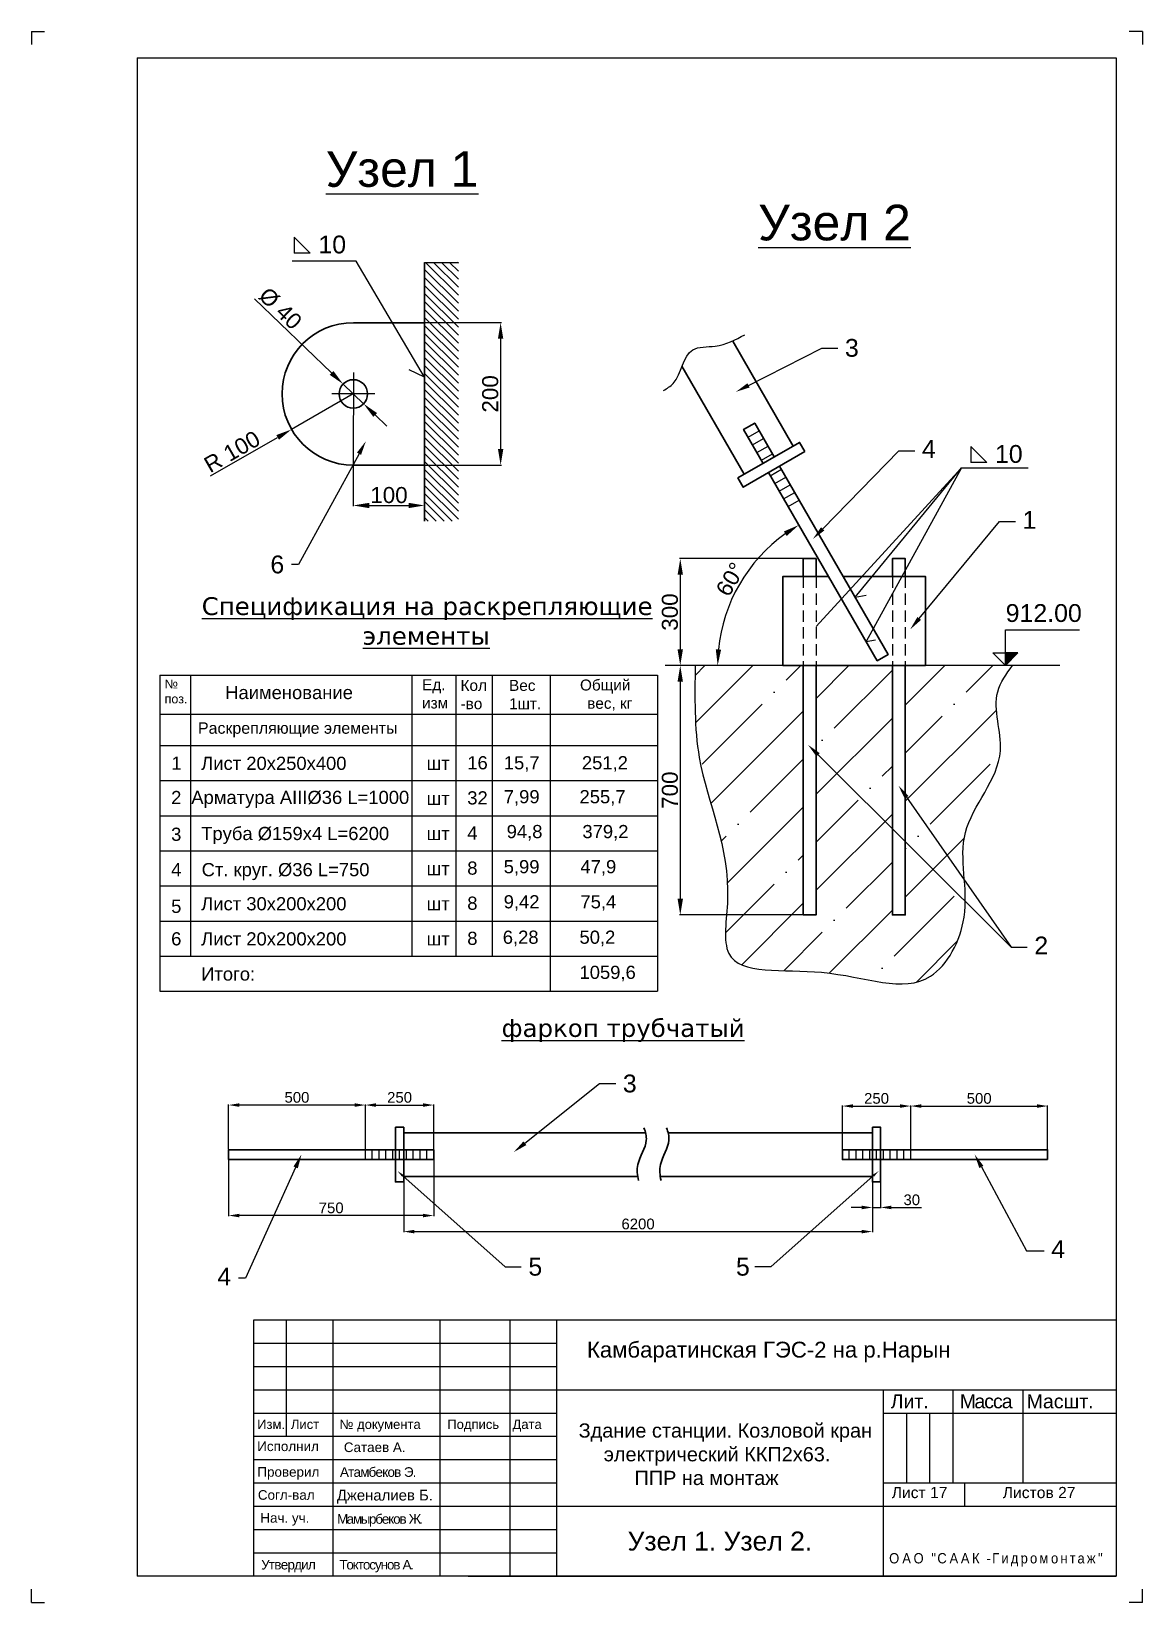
# Model space of a CAD drawing. Header units: millimetres. Extents: x 155577 to 993706, y -295114 to -113927.
# Drawn here: x 676718 to 707903, y -282929 to -238825 of the extents above; entities that cross this region are included whole.
import ezdxf
from ezdxf import colors
from ezdxf.entities.mleader import LeaderData, LeaderLine
from ezdxf.math import Vec2, Vec3

# ---------------------------------------------------------------- set-up
doc = ezdxf.new("R2010")
doc.units = ezdxf.units.MM
doc.linetypes.add('штриховая2', pattern=[9.525, 6.35, -3.175])
doc.layers.add('размер', color=84, linetype='Continuous', lineweight=18)
doc.styles.add('rom', font='times.ttf')
doc.styles.get("Standard").update_dxf_attribs({"font": 'arial.ttf'})
doc.dimstyles.new('ISO-25', dxfattribs={"dimtxt": 170, "dimasz": 170, "dimexe": 20, "dimexo": 10, "dimgap": 40, "dimtad": 1, "dimtxsty": 'Standard', "dimcen": 2.5, "dimadec": 0, "dimazin": 0, "dimtfac": 1, "dimtmove": 0, "dimatfit": 3, "dimfxl": 0, "dimarcsym": 0})

msp = doc.modelspace()

# ---------------------------------------------------------------- texts
for s, insert, char_height, width, attachment_point in [('{\\LУзел 1}', (684976.079, -242186.528), 1000, 6066.91323, 1), ('{\\LУзел 2}', (697113.116, -243690.032), 1000, 6066.91323, 1), ('10', (684771.724, -244556.227), 500, 1863.66464, 1), ('10', (703760.463, -250435.336), 500, 1863.66464, 1), ('\\pi40.807;{\\fVerdana|b0|i0|c204|p34;\\LСпецификация на раскрепляющие \\P\\pi4561;элементы}', (681455.088, -254707.12), 500, 12458.71364, 1), ('912.00', (704061.042, -254901.203), 500, 1658.79455, 1), ('{\\H0.67641x;№\\Pпоз.} ', (680456.035, -257019.505), 369.6, 688.38424, 1), ('Ед.\\Pизм', (687680.685, -257008.974), 308, 697.22369, 1), ('Кол\\P-во', (688761.167, -257029.102), 308, 711.63455, 1), ('Вес\\P1шт.', (690123.164, -257029.334), 308, 697.22369, 1), ('\\pi370.8;Общий \\P\\pi572.39;вес, кг', (691742.846, -257017.806), 308, 2108.06827, 1), ('Наименование', (682155.922, -257197.536), 369.6, 4441.30651, 1), ('Раскрепляющие элементы', (681392.875, -258220.329), 320, 5729.85521, 1), ('1', (680646.383, -259180.358), 369.6, 291.87108, 1), ('Лист 20х250х400', (681482.045, -259185.416), 369.6, 5717.59891, 1), ('шт', (687807.605, -259185.416), 369.6, 291.87108, 1), ('16', (688949.92, -259169.633), 369.6, 291.87108, 1), ('15,7', (689975.397, -259169.633), 369.6, 291.87108, 1), ('251,2', (692166.599, -259169.633), 369.6, 291.87108, 1), ('2', (680638.981, -260145.429), 369.6, 291.87108, 1), ('Арматура AIII%%C36 L=1000', (681204.24, -260141.653), 369.6, 6151.95494, 1), ('32', (688949.92, -260155.233), 369.6, 291.87108, 1), ('7,99', (689975.397, -260122.075), 369.6, 291.87108, 1), ('255,7', (692100.427, -260122.075), 369.6, 291.87108, 1), ('шт', (687807.605, -260171.016), 369.6, 291.87108, 1), ('94,8', (690054.872, -261101.244), 369.6, 291.87108, 1), ('379,2', (692181.375, -261101.244), 369.6, 291.87108, 1), ('3', (680638.981, -261176.356), 369.6, 291.87108, 1), ('Труба %%C159х4 L=6200', (681482.045, -261155.196), 369.6, 5673.30184, 1), ('шт', (687807.605, -261156.616), 369.6, 291.87108, 1), ('4', (688949.92, -261140.833), 369.6, 291.87108, 1), ('4', (680638.981, -262169.507), 369.6, 291.87108, 1), ('Ст. круг. %%C36 L=750', (681495.174, -262169.507), 369.6, 5769.67533, 1), ('шт', (687807.605, -262142.216), 369.6, 291.87108, 1), ('8', (688949.92, -262126.433), 369.6, 291.87108, 1), ('5,99', (689972.238, -262086.844), 369.6, 291.87108, 1), ('47,9', (692125.888, -262086.844), 369.6, 291.87108, 1), ('5', (680638.981, -263199.546), 369.6, 291.87108, 1), ('Лист 30х200х200', (681482.045, -263127.816), 369.6, 5717.59891, 1), ('шт', (687807.605, -263127.816), 369.6, 291.87108, 1), ('8', (688949.92, -263112.033), 369.6, 291.87108, 1), ('9,42', (689972.238, -263072.444), 369.6, 291.87108, 1), ('75,4', (692125.888, -263072.444), 369.6, 291.87108, 1), ('6', (680638.981, -264111.512), 369.6, 291.87108, 1), ('Лист 20х200х200', (681482.045, -264113.416), 369.6, 5717.59891, 1), ('8', (688949.92, -264097.633), 369.6, 291.87108, 1), ('6,28', (689946.21, -264066.522), 369.6, 291.87108, 1), ('50,2', (692099.86, -264066.522), 369.6, 291.87108, 1), ('шт', (687807.605, -264113.416), 369.6, 291.87108, 1), ('1059,6', (692099.86, -265052.122), 369.6, 291.87108, 1), ('Итого:', (681482.045, -265099.016), 369.6, 5717.59891, 1), ('{\\fVerdana|b0|i0|c204|p34;\\Lфаркоп\\fVerdana|b0|i0|c0|p34; \\fVerdana|b0|i0|c204|p34;трубчатый}', (689915.14, -266549.201), 500, 7266.61841, 1), ('Камбаратинская ГЭС-2 на р.Нарын', (692309.856, -275606.474), 444.79287, 15409.40209, 1), ('{\\H1.5x;Лит.}', (700833.718, -277083.468), 261.64286, 1218.85232, 1), ('{\\H1.5x;\\T0.9;Масса}', (702772.405, -277083.468), 261.64286, 1218.85232, 1), ('{\\H1.5x;Масшт.}', (704649.28, -277083.468), 261.64286, 1218.85232, 1), ('Изм.', (683053.014, -277793.965), 261.6429, 3075.09004, 1), ('Лист', (683999.137, -277793.965), 261.6429, 3075.09004, 1), ('{\\fArial|b0|i0|c204|p34;№ документа}', (685363.534, -277793.965), 261.64286, 3075.09004, 1), ('Подпись ', (688389.282, -277793.965), 261.6429, 1589.57003, 1), ('Дата', (690218.471, -277793.965), 261.6429, 725.22237, 1), ('\\pi102.31;Здание станции. Козловой кран \\P\\pi808.31;электрический ККП2х63.\\P\\pi1671.1;ППР на монтаж', (691972.833, -277899.289), 399.33282, 8449.96999, 1), ('Исполнил', (683056.081, -278407.235), 269.5497, 1536.4293, 1), ('Сатаев А.', (685485.766, -278434.543), 269.5497, 2643.40605, 1), ('Проверил', (683059.135, -279126.596), 269.5497, 1536.4293, 1), ('{\\T0.9;Атамбеков Э}.', (685377.076, -279130.17), 269.54965, 2835.52721, 1), ('Согл-вал', (683072.897, -279773.361), 269.5497, 1536.4293, 1), ('Дженалиев Б.', (685287.021, -279764.223), 299.49961, 2761.70796, 1), ('Лист 17', (700863.18, -279683.028), 313.9714, 2154.93112, 1), ('Листов 27', (703979.986, -279683.028), 313.9714, 2154.93112, 1), ('Нач. уч.', (683142.061, -280416.514), 269.5497, 2076.7043, 1), ('{\\T0.85;Мамырбеков Ж\\T0.75;.}', (685296.456, -280446.784), 269.54965, 3102.1488, 1), ('Узел 1. Узел 2.', (696040.35, -281205.6), 532.44376, 9157.50023, 5), ('{\\T0.9;Утвердил}', (683164.801, -281729.935), 269.54965, 1536.4293, 1), ('{\\T0.85;Токтосунов А.}', (685361.543, -281729.935), 269.54965, 3177.93611, 1)]:
    msp.add_mtext(s, dxfattribs=dict(insert=insert, char_height=char_height, width=width, attachment_point=attachment_point))
at = {"linetype": 'Continuous', "insert": (703806.9, -281728.601), "char_height": 430.567809, "width": 6162.98546, "attachment_point": 5, "style": 'rom'}
msp.add_mtext('{\\fArial|b0|i0|c204|p34;\\H0.6733x;\\W0.9;\\T1.3;ОАО "СААК \\fArial|b0|i0|c0|p34;-\\fArial|b0|i0|c204|p34;Гидромонтаж\\fArial|b0|i0|c0|p34;"\\Fsimplex|c0;\\H1.485x;\\Q12;\\T1; }', dxfattribs=at)

# ---------------------------------------------------------------- blocks, each defined once
blk = doc.blocks.new('A4')
at = {"color": 4}
for p, q in [((839180.34, -1943.12), (839180.34, -1945.62)), ((839180.34, -1943.12), (839182.84, -1943.12)), ((839390.34, -1943.12), (839387.84, -1943.12)), ((839390.34, -1943.12), (839390.34, -1945.62)), ((839180.34, -2240.12), (839180.34, -2237.62)), ((839390.34, -2240.12), (839390.34, -2237.62)), ((839180.34, -2240.12), (839182.84, -2240.12)), ((839390.34, -2240.12), (839387.84, -2240.12))]:
    blk.add_line(p, q, dxfattribs=at)
for p, q in [((839200.34, -1948.12), (839200.34, -2235.12)), ((839200.34, -1948.12), (839385.34, -1948.12)), ((839385.34, -1948.12), (839385.34, -2235.12)), ((839385.34, -2235.12), (839200.34, -2235.12))]:
    blk.add_line(p, q)
blk = doc.blocks.new('*D133')
at = {"layer": 'Defpoints', "color": 0, "transparency": 16777216}
for p in [(687752, -247000), (687752, -251000), (689886, -251000)]:
    blk.add_point(p, dxfattribs=at)
at = {"layer": 'размер', "color": 0, "lineweight": -2, "transparency": 16777216}
for p, q in [((687762, -247000), (689906, -247000)), ((689886, -247450), (689886, -250550)), ((687762, -251000), (689906, -251000))]:
    blk.add_line(p, q, dxfattribs=at)
at = {"layer": 'размер', "color": 0, "transparency": 16777216}
for points in [[(689811, -247450), (689961, -247450), (689886, -247000)], [(689811, -250550), (689961, -250550), (689886, -251000)]]:
    blk.add_solid(points, dxfattribs=at)
at = {"layer": 'размер', "color": 0, "transparency": 16777216, "insert": (689596, -249000), "char_height": 450, "attachment_point": 5, "rotation": 90}
blk.add_mtext('200', dxfattribs=at)
blk = doc.blocks.new('*D134')
at = {"layer": 'Defpoints', "color": 0, "transparency": 16777216}
for p in [(685752, -249600), (687752, -251000), (687752, -252132)]:
    blk.add_point(p, dxfattribs=at)
at = {"layer": 'размер', "color": 0, "lineweight": -2, "transparency": 16777216}
for p, q in [((685752, -249610), (685752, -252152)), ((687752, -251010), (687752, -252152)), ((686202, -252132), (687302, -252132))]:
    blk.add_line(p, q, dxfattribs=at)
at = {"layer": 'размер', "color": 0, "transparency": 16777216}
for points in [[(686202, -252057), (686202, -252207), (685752, -252132)], [(687302, -252057), (687302, -252207), (687752, -252132)]]:
    blk.add_solid(points, dxfattribs=at)
at = {"layer": 'размер', "color": 0, "transparency": 16777216, "insert": (686752, -251842), "char_height": 450, "attachment_point": 5}
blk.add_mtext('100', dxfattribs=at)
blk = doc.blocks.new('*D135')
at = {"layer": 'Defpoints', "color": 0, "transparency": 16777216}
for p in [(685464, -248723), (686040, -249278)]:
    blk.add_point(p, dxfattribs=at)
at = {"layer": 'размер', "color": 0, "lineweight": -2, "transparency": 16777216}
for p, q in [((682980, -246327), (685140, -248410)), ((686040, -249278), (685464, -248723)), ((686364, -249591), (686688, -249903))]:
    blk.add_line(p, q, dxfattribs=at)
at = {"layer": 'размер', "color": 0, "transparency": 16777216}
for points in [[(685193, -248356), (685088, -248464), (685464, -248723)], [(686416, -249537), (686312, -249645), (686040, -249278)]]:
    blk.add_solid(points, dxfattribs=at)
at = {"layer": 'размер', "color": 0, "transparency": 16777216, "insert": (683703, -246604), "char_height": 450, "attachment_point": 5, "rotation": 316.0409}
blk.add_mtext('%%C 40', dxfattribs=at)
blk = doc.blocks.new('*D136')
at = {"layer": 'Defpoints', "color": 0, "transparency": 16777216}
for p in [(685752, -249000), (684018, -249997)]:
    blk.add_point(p, dxfattribs=at)
at = {"layer": 'размер', "color": 0, "lineweight": -2, "transparency": 16777216}
for p, q in [((685752, -249000), (684018, -249997)), ((681748, -251302), (683628, -250221))]:
    blk.add_line(p, q, dxfattribs=at)
at = {"layer": 'размер', "color": 0, "transparency": 16777216}
blk.add_solid([(683591, -250156), (683666, -250286), (684018, -249997)], dxfattribs=at)
at = {"layer": 'размер', "color": 0, "transparency": 16777216, "insert": (682349, -250622), "char_height": 450, "attachment_point": 5, "rotation": 29.887}
blk.add_mtext('R 100', dxfattribs=at)
blk = doc.blocks.new('*D137')
at = {"layer": 'Defpoints', "color": 0, "transparency": 16777216}
for p in [(698380, -253624), (694928, -256624), (698380, -256624)]:
    blk.add_point(p, dxfattribs=at)
at = {"layer": 'размер', "color": 0, "lineweight": -2, "transparency": 16777216}
for p, q in [((698370, -253624), (694908, -253624)), ((694928, -254074), (694928, -256174)), ((698370, -256624), (694908, -256624))]:
    blk.add_line(p, q, dxfattribs=at)
at = {"layer": 'размер', "color": 0, "transparency": 16777216}
for points in [[(694853, -254074), (695003, -254074), (694928, -253624)], [(694853, -256174), (695003, -256174), (694928, -256624)]]:
    blk.add_solid(points, dxfattribs=at)
at = {"layer": 'размер', "color": 0, "transparency": 16777216, "insert": (694638, -255124), "char_height": 450, "attachment_point": 5, "rotation": 90}
blk.add_mtext('300', dxfattribs=at)
blk = doc.blocks.new('*D138')
at = {"layer": 'Defpoints', "color": 0, "transparency": 16777216}
for p in [(694928, -256624), (694928, -263624), (698380, -263624)]:
    blk.add_point(p, dxfattribs=at)
at = {"layer": 'размер', "color": 0, "lineweight": -2, "transparency": 16777216}
for p, q in [((694918, -256624), (694908, -256624)), ((694928, -257074), (694928, -263174)), ((698370, -263624), (694908, -263624))]:
    blk.add_line(p, q, dxfattribs=at)
at = {"layer": 'размер', "color": 0, "transparency": 16777216}
for points in [[(694853, -257074), (695003, -257074), (694928, -256624)], [(694853, -263174), (695003, -263174), (694928, -263624)]]:
    blk.add_solid(points, dxfattribs=at)
at = {"layer": 'размер', "color": 0, "transparency": 16777216, "insert": (694638, -260124), "char_height": 450, "attachment_point": 5, "rotation": 90}
blk.add_mtext('700', dxfattribs=at)
blk = doc.blocks.new('*D139')
at = {"layer": 'Defpoints', "color": 0, "transparency": 16777216}
for p in [(697404, -251210), (697042, -253698), (694505, -256624), (700454, -256493), (705584, -256624)]:
    blk.add_point(p, dxfattribs=at)
at = {"layer": 'размер', "color": 0, "lineweight": -2, "transparency": 16777216}
blk.add_arc((700530, -256624), 4553, 125.6656, 174.3344, dxfattribs=at)
at = {"layer": 'размер', "color": 0, "transparency": 16777216}
for points in [[(697835, -252862), (697916, -252988), (698254, -252681)], [(696074, -256178), (695925, -256171), (695977, -256624)]]:
    blk.add_solid(points, dxfattribs=at)
at = {"layer": 'размер', "color": 0, "transparency": 16777216, "insert": (696336, -254203), "char_height": 450, "attachment_point": 5, "rotation": 60}
blk.add_mtext('60°', dxfattribs=at)
blk = doc.blocks.new('*D140')
at = {"layer": 'Defpoints', "color": 0, "transparency": 16777216}
for p in [(687166, -269744), (700321, -269744), (700321, -272516)]:
    blk.add_point(p, dxfattribs=at)
at = {"layer": 'размер', "color": 0, "lineweight": -2, "transparency": 16777216}
for p, q in [((687166, -269754), (687166, -272536)), ((700321, -269754), (700321, -272536)), ((687466, -272516), (700021, -272516))]:
    blk.add_line(p, q, dxfattribs=at)
at = {"layer": 'размер', "color": 0, "transparency": 16777216}
for points in [[(687466, -272466), (687466, -272566), (687166, -272516)], [(700021, -272466), (700021, -272566), (700321, -272516)]]:
    blk.add_solid(points, dxfattribs=at)
at = {"layer": 'размер', "color": 0, "transparency": 16777216, "insert": (693743, -272303), "char_height": 300, "attachment_point": 5}
blk.add_mtext('6200', dxfattribs=at)
blk = doc.blocks.new('*D141')
at = {"layer": 'Defpoints', "color": 0, "transparency": 16777216}
for p in [(682250, -270493), (688010, -270493), (682250, -272065)]:
    blk.add_point(p, dxfattribs=at)
at = {"layer": 'размер', "color": 0, "lineweight": -2, "transparency": 16777216}
for p, q in [((682250, -270503), (682250, -272085)), ((688010, -270503), (688010, -272085)), ((687710, -272065), (682550, -272065))]:
    blk.add_line(p, q, dxfattribs=at)
at = {"layer": 'размер', "color": 0, "transparency": 16777216}
for points in [[(682550, -272015), (682550, -272115), (682250, -272065)], [(687710, -272015), (687710, -272115), (688010, -272065)]]:
    blk.add_solid(points, dxfattribs=at)
at = {"layer": 'размер', "color": 0, "transparency": 16777216, "insert": (685130, -271851), "char_height": 300, "attachment_point": 5}
blk.add_mtext('750', dxfattribs=at)
blk = doc.blocks.new('*D142')
at = {"layer": 'Defpoints', "color": 0, "transparency": 16777216}
for p in [(688010, -268963), (686090, -270216), (688010, -270216)]:
    blk.add_point(p, dxfattribs=at)
at = {"layer": 'размер', "color": 0, "lineweight": -2, "transparency": 16777216}
for p, q in [((686090, -270206), (686090, -268943)), ((686390, -268963), (687710, -268963)), ((688010, -270206), (688010, -268943))]:
    blk.add_line(p, q, dxfattribs=at)
at = {"layer": 'размер', "color": 0, "transparency": 16777216}
for points in [[(686390, -268913), (686390, -269013), (686090, -268963)], [(687710, -268913), (687710, -269013), (688010, -268963)]]:
    blk.add_solid(points, dxfattribs=at)
at = {"layer": 'размер', "color": 0, "transparency": 16777216, "insert": (687050, -268749), "char_height": 300, "attachment_point": 5}
blk.add_mtext('250', dxfattribs=at)
blk = doc.blocks.new('*D143')
at = {"layer": 'Defpoints', "color": 0, "transparency": 16777216}
for p in [(682250, -268963), (682250, -270216), (686090, -270216)]:
    blk.add_point(p, dxfattribs=at)
at = {"layer": 'размер', "color": 0, "lineweight": -2, "transparency": 16777216}
for p, q in [((682250, -270206), (682250, -268943)), ((685790, -268963), (682550, -268963)), ((686090, -270206), (686090, -268943))]:
    blk.add_line(p, q, dxfattribs=at)
at = {"layer": 'размер', "color": 0, "transparency": 16777216}
for points in [[(682550, -268913), (682550, -269013), (682250, -268963)], [(685790, -268913), (685790, -269013), (686090, -268963)]]:
    blk.add_solid(points, dxfattribs=at)
at = {"layer": 'размер', "color": 0, "transparency": 16777216, "insert": (684170, -268749), "char_height": 300, "attachment_point": 5}
blk.add_mtext('500', dxfattribs=at)
blk = doc.blocks.new('*D144')
at = {"layer": 'Defpoints', "color": 0, "transparency": 16777216}
for p in [(701397, -268991), (699477, -270216), (701397, -270216)]:
    blk.add_point(p, dxfattribs=at)
at = {"layer": 'размер', "color": 0, "lineweight": -2, "transparency": 16777216}
for p, q in [((699477, -270206), (699477, -268971)), ((699777, -268991), (701097, -268991)), ((701397, -270206), (701397, -268971))]:
    blk.add_line(p, q, dxfattribs=at)
at = {"layer": 'размер', "color": 0, "transparency": 16777216}
for points in [[(699777, -268941), (699777, -269041), (699477, -268991)], [(701097, -268941), (701097, -269041), (701397, -268991)]]:
    blk.add_solid(points, dxfattribs=at)
at = {"layer": 'размер', "color": 0, "transparency": 16777216, "insert": (700437, -268778), "char_height": 300, "attachment_point": 5}
blk.add_mtext('250', dxfattribs=at)
blk = doc.blocks.new('*D145')
at = {"layer": 'Defpoints', "color": 0, "transparency": 16777216}
for p in [(705237, -268991), (701397, -270216), (705237, -270216)]:
    blk.add_point(p, dxfattribs=at)
at = {"layer": 'размер', "color": 0, "lineweight": -2, "transparency": 16777216}
for p, q in [((701397, -270206), (701397, -268971)), ((701697, -268991), (704937, -268991)), ((705237, -270206), (705237, -268971))]:
    blk.add_line(p, q, dxfattribs=at)
at = {"layer": 'размер', "color": 0, "transparency": 16777216}
for points in [[(701697, -268941), (701697, -269041), (701397, -268991)], [(704937, -268941), (704937, -269041), (705237, -268991)]]:
    blk.add_solid(points, dxfattribs=at)
at = {"layer": 'размер', "color": 0, "transparency": 16777216, "insert": (703317, -268778), "char_height": 300, "attachment_point": 5}
blk.add_mtext('500', dxfattribs=at)
blk = doc.blocks.new('*D146')
at = {"layer": 'Defpoints', "color": 0, "transparency": 16777216}
for p in [(700321, -271123), (700552, -271123), (700552, -271838)]:
    blk.add_point(p, dxfattribs=at)
at = {"layer": 'размер', "color": 0, "lineweight": -2, "transparency": 16777216}
for p, q in [((700321, -271133), (700321, -271858)), ((700552, -271133), (700552, -271858)), ((700021, -271838), (699721, -271838)), ((700321, -271838), (700552, -271838)), ((700852, -271838), (701700, -271838))]:
    blk.add_line(p, q, dxfattribs=at)
at = {"layer": 'размер', "color": 0, "transparency": 16777216}
for points in [[(700021, -271788), (700021, -271888), (700321, -271838)], [(700852, -271788), (700852, -271888), (700552, -271838)]]:
    blk.add_solid(points, dxfattribs=at)
at = {"layer": 'размер', "color": 0, "transparency": 16777216, "insert": (701426, -271625), "char_height": 300, "attachment_point": 5}
blk.add_mtext('30', dxfattribs=at)

# ---------------------------------------------------------------- dimensions: what is measured, and where the dimension line sits
at = {"layer": 'размер'}
dim = msp.add_diameter_dim_2p(p1=(686040.252, -249278.152), p2=(685464.384, -248722.836), text='%%C 40', dimstyle='ISO-25', override={"dimtxt": 450, "dimasz": 450, "dimgap": 60}, dxfattribs=at)
dim.commit()
dim.dimension.update_dxf_attribs({"geometry": '*D135', "text_midpoint": (683493.284, -246822.084), "dimtype": 163})
for base, p1, p2, text, picture, middle in [((689885.926, -251000.494), (687752.318, -247000.494), (687752.318, -251000.494), '200', '*D133', (689885.926, -249000.494)), ((694927.632, -256624.015), (698380.015, -253624.015), (698380.015, -256624.015), '300', '*D137', (694927.632, -255124.015))]:
    dim = msp.add_linear_dim(base=base, p1=p1, p2=p2, angle=90, text=text, dimstyle='ISO-25', override={"dimtxt": 450, "dimasz": 450, "dimgap": 60}, dxfattribs=at)
    dim.commit()
    dim.dimension.update_dxf_attribs({"geometry": picture, "text_midpoint": middle, "dimtype": 160})
dim = msp.add_radius_dim(center=(685752.318, -249000.494), mpoint=(684018.298, -249997.077), text='R 100', dimstyle='ISO-25', override={"dimtxt": 450, "dimasz": 450, "dimgap": 60}, dxfattribs=at)
dim.commit()
dim.dimension.update_dxf_attribs({"geometry": '*D136', "text_midpoint": (682348.835, -250622.354)})
for base, p1, p2, text, override, picture, middle in [((687752.318, -252131.595), (685752.318, -249600.494), (687752.318, -251000.494), '100', {"dimtxt": 450, "dimasz": 450, "dimgap": 60}, '*D134', (686752.318, -252131.595)), ((700321.305, -272515.738), (687165.667, -269744.052), (700321.305, -269744.052), '6200', {"dimtxt": 300, "dimasz": 300, "dimgap": 60}, '*D140', (693743.486, -272515.738)), ((682250.467, -272064.535), (688010.467, -270492.852), (682250.467, -270492.852), '750', {"dimtxt": 300, "dimasz": 300, "dimgap": 60}, '*D141', (685130.467, -272064.535))]:
    dim = msp.add_linear_dim(base=base, p1=p1, p2=p2, text=text, dimstyle='ISO-25', override=override, dxfattribs=at)
    dim.commit()
    dim.dimension.update_dxf_attribs({"geometry": picture, "text_midpoint": middle, "dimtype": 160})
dim = msp.add_angular_dim_2l(base=(697042.412, -253697.635), line1=((705584.451, -256624.015), (694505.356, -256624.015)), line2=((700454.13, -256492.716), (697404.13, -251209.961)), dimstyle='ISO-25', override={"dimtxt": 450, "dimasz": 450, "dimgap": 60}, dxfattribs=at)
dim.commit()
dim.dimension.update_dxf_attribs({"geometry": '*D139', "text_midpoint": (696336.297, -254202.817)})
dim = msp.add_linear_dim(base=(694927.632, -263624.015), p1=(694927.632, -256624.015), p2=(698380.015, -263624.015), angle=90, text='700', dimstyle='ISO-25', override={"dimtxt": 450, "dimasz": 450, "dimgap": 60}, dxfattribs=at)
dim.commit()
dim.dimension.update_dxf_attribs({"geometry": '*D138', "text_midpoint": (694637.875, -260124.015)})
for base, p1, p2, text, picture, middle in [((682250.467, -268962.616), (686090.467, -270216.372), (682250.467, -270216.372), '500', '*D143', (684170.467, -268749.444)), ((688010.467, -268962.616), (686090.467, -270216.372), (688010.467, -270216.372), '250', '*D142', (687050.467, -268749.444)), ((701396.505, -268990.949), (699476.505, -270216.372), (701396.505, -270216.372), '250', '*D144', (700436.505, -268777.777)), ((705236.505, -268990.949), (701396.505, -270216.372), (705236.505, -270216.372), '500', '*D145', (703316.505, -268777.777)), ((700551.705, -271838.153), (700321.305, -271122.612), (700551.705, -271122.612), '30', '*D146', (701425.962, -271624.879))]:
    dim = msp.add_linear_dim(base=base, p1=p1, p2=p2, text=text, dimstyle='ISO-25', override={"dimtxt": 300, "dimasz": 300, "dimgap": 60}, dxfattribs=at)
    dim.commit()
    dim.dimension.update_dxf_attribs({"geometry": picture, "text_midpoint": middle})

# ---------------------------------------------------------------- hatches: boundary and pattern name
h = msp.add_hatch()
h.set_pattern_fill('ANSI31', color=256, scale=50, angle=90, style=0)
h.set_pattern_definition([(135, (0, 3784.61), (-112.2532, -112.2532), [])])
h.paths.add_polyline_path([(688700.415, -247000.494), (688700.415, -245311.903), (687752.318, -245311.903), (687752.318, -247000.494), (687752.318, -251000.494), (687752.318, -252569.002), (688700.415, -252569.002), (688700.415, -251000.494)])
h = msp.add_hatch()
h.set_pattern_fill('ANSI35', color=256, scale=300, style=0)
h.set_pattern_definition([(45, (-6156507.2, 2381133), (-1347.0384, 1347.0384), []), (45, (-6155160.2, 2381133), (-1347.0384, 1347.0384), [2381.25, -476.25, 0, -476.25])])
edge = h.paths.add_edge_path()
edge.add_line((698380.015, -256624.015), (695348.904, -256624.015))
edge.add_spline(control_points=[(695348.904, -256624.015), (695333.306, -257501.128), (695293.132, -259760.213), (696545.676, -262131.74), (695911.324, -265422.842), (699219.424, -264926.767), (701842.884, -266142.188), (703244.977, -263506.281), (702446.087, -261206.188), (704332.271, -259375.16), (703568.701, -257566.175), (704079.175, -256861.615), (704251.322, -256624.015)], knot_values=[0, 0, 0, 0, 258.474858731, 665.725746099, 816.515883548, 1082.091336708, 1387.849909082, 1578.609411502, 1816.061337592, 2065.997594357, 2231.987027669, 2316.445921602, 2316.445921602, 2316.445921602, 2316.445921602], degree=3, periodic=0)
edge.add_line((704251.322, -256624.015), (701240.015, -256624.015))
edge.add_line((701240.015, -256624.015), (701240.015, -263624.015))
edge.add_line((701240.015, -263624.015), (700880.015, -263624.015))
edge.add_line((700880.015, -263624.015), (700880.015, -256624.015))
edge.add_line((700880.015, -256624.015), (698740.015, -256624.015))
edge.add_line((698740.015, -256624.015), (698740.015, -263624.015))
edge.add_line((698740.015, -263624.015), (698380.015, -263624.015))
edge.add_line((698380.015, -263624.015), (698380.015, -256624.015))
msp.add_hatch(color=256).paths.add_polyline_path([(704051.059, -256624.015), (704404.612, -256270.462), (704051.059, -256270.462)])

# ---------------------------------------------------------------- linework, layer by layer
for p, q in [((684092.1, -244596.228), (684092.1, -245046.987)), ((684092.1, -244596.228), (684542.858, -245046.987)), ((684542.858, -245046.987), (684092.1, -245046.987)), ((685832.608, -245273.779), (684032.862, -245273.779)), ((687752.318, -248528.277), (685832.608, -245273.779)), ((687752.318, -245311.903), (688700.415, -245311.903)), ((685752.318, -248400.494), (685752.318, -249600.494)), ((687752.318, -248528.277), (687323.511, -248322.189)), ((686352.318, -249000.494), (685152.318, -249000.494)), ((696829.13, -250214.031), (697140.899, -250034.031)), ((696954.13, -250430.538), (697265.899, -250250.538)), ((696954.13, -250430.538), (697265.899, -250250.538)), ((697079.13, -250647.044), (697390.899, -250467.044)), ((697079.13, -250647.044), (697390.899, -250467.044)), ((703080.839, -250475.337), (703080.839, -250926.096)), ((703080.839, -250475.337), (703531.598, -250926.096)), ((697204.13, -250863.55), (697515.899, -250683.55)), ((697204.13, -250863.55), (697515.899, -250683.55)), ((703531.598, -250926.096), (703080.839, -250926.096)), ((697454.13, -251296.563), (697765.899, -251116.563)), ((697454.13, -251296.563), (697765.899, -251116.563)), ((697579.13, -251513.07), (697890.899, -251333.07)), ((697579.13, -251513.07), (697890.899, -251333.07)), ((702825.054, -251076.604), (698740.015, -255530.815)), ((699836.823, -254703.508), (702825.054, -251076.604)), ((702825.054, -251076.604), (700141.324, -255950.92)), ((702825.054, -251076.604), (704695.1, -251076.604)), ((697704.13, -251729.576), (698015.899, -251549.576)), ((697704.13, -251729.576), (698015.899, -251549.576)), ((697829.13, -251946.082), (698140.899, -251766.082)), ((697829.13, -251946.082), (698140.899, -251766.082)), ((697954.13, -252162.589), (698265.899, -251982.589)), ((699836.823, -254703.508), (700140.708, -254646.019)), ((704051.059, -256624.015), (704051.059, -255624.015)), ((704051.059, -255624.015), (706128.117, -255624.015)), ((700141.324, -255950.92), (700410.588, -255899.981)), ((705584.451, -256624.015), (694505.356, -256624.015)), ((704051.059, -256624.015), (703697.505, -256270.462)), ((703697.505, -256270.462), (704051.059, -256270.462)), ((704051.059, -256624.015), (704404.612, -256270.462)), ((704404.612, -256270.462), (704051.059, -256270.462)), ((680320.565, -256899.591), (694284.961, -256899.591)), ((680320.565, -256899.591), (680320.565, -265769.991)), ((681182.965, -256899.591), (681182.965, -264784.391)), ((687394.008, -256899.591), (687394.008, -264784.391)), ((688626.008, -256899.591), (688626.008, -264784.391)), ((689651.485, -256899.591), (689651.485, -264784.391)), ((691276.135, -256899.591), (691276.135, -265769.991)), ((694284.961, -256899.591), (694284.961, -265769.991)), ((680320.565, -257986.344), (694284.961, -257986.344)), ((680320.565, -258870.791), (694284.961, -258870.791)), ((680320.565, -259856.391), (694284.961, -259856.391)), ((680320.565, -260841.991), (694284.961, -260841.991)), ((680320.565, -261827.591), (694284.961, -261827.591)), ((680320.565, -262813.191), (694284.961, -262813.191)), ((680320.565, -263798.791), (694284.961, -263798.791)), ((680320.565, -264784.391), (694284.961, -264784.391)), ((680320.565, -265769.991), (694284.961, -265769.991)), ((686090.467, -270492.852), (686090.467, -270216.372)), ((686282.467, -270492.852), (686282.467, -270216.372)), ((686282.467, -270492.852), (686282.467, -270216.372)), ((686474.467, -270492.852), (686474.467, -270216.372)), ((686474.467, -270492.852), (686474.467, -270216.372)), ((686666.467, -270492.852), (686666.467, -270216.372)), ((686666.467, -270492.852), (686666.467, -270216.372)), ((686858.467, -270492.852), (686858.467, -270216.372)), ((686858.467, -270492.852), (686858.467, -270216.372)), ((687242.467, -270492.852), (687242.467, -270216.372)), ((687242.467, -270492.852), (687242.467, -270216.372)), ((687434.467, -270492.852), (687434.467, -270216.372)), ((687434.467, -270492.852), (687434.467, -270216.372)), ((687626.467, -270492.852), (687626.467, -270216.372)), ((687626.467, -270492.852), (687626.467, -270216.372)), ((687818.467, -270492.852), (687818.467, -270216.372)), ((699668.505, -270492.852), (699668.505, -270216.372)), ((699860.505, -270492.852), (699860.505, -270216.372)), ((699860.505, -270492.852), (699860.505, -270216.372)), ((700052.505, -270492.852), (700052.505, -270216.372)), ((700052.505, -270492.852), (700052.505, -270216.372)), ((700244.505, -270492.852), (700244.505, -270216.372)), ((700244.505, -270492.852), (700244.505, -270216.372)), ((700628.505, -270492.852), (700628.505, -270216.372)), ((700628.505, -270492.852), (700628.505, -270216.372)), ((700820.505, -270492.852), (700820.505, -270216.372)), ((700820.505, -270492.852), (700820.505, -270216.372)), ((701012.505, -270492.852), (701012.505, -270216.372)), ((701012.505, -270492.852), (701012.505, -270216.372)), ((701204.505, -270492.852), (701204.505, -270216.372)), ((701204.505, -270492.852), (701204.505, -270216.372)), ((701396.505, -270492.852), (701396.505, -270216.372)), ((682958.206, -282186.761), (682958.206, -274991.582)), ((682958.206, -274991.582), (707160.171, -274991.582)), ((683873.956, -278262.118), (683873.956, -274991.582)), ((685182.171, -282186.761), (685182.171, -274991.582)), ((688191.064, -282186.761), (688191.064, -274991.582)), ((690153.385, -282186.761), (690153.385, -274991.582)), ((691461.599, -282186.761), (691461.599, -274991.582)), ((682958.206, -275645.69), (691461.599, -275645.69)), ((682958.206, -276299.797), (691461.599, -276299.797)), ((682958.206, -276953.904), (707160.171, -276953.904)), ((682958.206, -276953.904), (707160.171, -276953.904)), ((700619.1, -276953.904), (700619.1, -282186.761)), ((702581.421, -276953.904), (702581.421, -279570.333)), ((704543.743, -276953.904), (704543.743, -279570.333)), ((707160.171, -276781.361), (707160.171, -282186.761)), ((682958.206, -277608.011), (691461.599, -277608.011)), ((700619.1, -277608.011), (707160.171, -277608.011)), ((701273.207, -277608.011), (701273.207, -279570.333)), ((701927.314, -277608.011), (701927.314, -279570.333)), ((682958.206, -278262.118), (691461.599, -278262.118)), ((682958.206, -278262.118), (691461.599, -278262.118)), ((682958.206, -278916.225), (691461.599, -278916.225)), ((682958.206, -278916.225), (691461.599, -278916.225)), ((682958.206, -279570.333), (691461.599, -279570.333)), ((700619.1, -279570.333), (707160.171, -279570.333)), ((702903.893, -279570.333), (702903.893, -280224.44)), ((682958.206, -280224.44), (707160.171, -280224.44)), ((682958.206, -280878.547), (691461.599, -280878.547)), ((682958.206, -280878.547), (691461.599, -280878.547)), ((682958.206, -281532.654), (691461.599, -281532.654)), ((707160.171, -282186.761), (688978.371, -282186.761)), ((688978.371, -282186.761), (707160.171, -282186.761))]:
    msp.add_line(p, q)
at = {"lineweight": 30}
for p, q in [((687752.318, -247000.494), (687752.318, -245311.903)), ((687752.318, -247000.494), (685752.318, -247000.494)), ((687752.318, -251000.494), (687752.318, -247000.494)), ((698098.505, -250462.653), (696400.601, -247521.797)), ((694967.459, -248219.523), (696721.524, -251257.653)), ((685752.318, -251000.494), (687752.318, -251000.494)), ((687752.318, -252569.002), (687752.318, -251000.494)), ((687165.667, -269744.052), (693952.957, -269744.052)), ((694588.077, -269744.052), (700321.305, -269744.052)), ((693732.441, -270965.172), (687165.667, -270965.172)), ((700321.305, -270965.172), (694367.561, -270965.172))]:
    msp.add_line(p, q, dxfattribs=at)
at = {"linetype": 'штриховая2', "ltscale": 50}
for p, q in [((698380.015, -254124.015), (698380.015, -256624.015)), ((698740.015, -254124.015), (698740.015, -256624.015)), ((700880.015, -254124.015), (700880.015, -256624.015)), ((701240.015, -254124.015), (701240.015, -256624.015))]:
    msp.add_line(p, q, dxfattribs=at)
at = {"color": 3}
for p, q in [((687050.467, -270492.852), (687050.467, -270216.372)), ((700436.505, -270492.852), (700436.505, -270216.372))]:
    msp.add_line(p, q, dxfattribs=at)
at = {"lineweight": 30}
for points in [[(697254.13, -250950.153), (696704.13, -249997.525), (697015.899, -249817.525), (697565.899, -250770.153)], [(697715.899, -251029.961), (700765.899, -256312.716), (700454.13, -256492.716), (697404.13, -251209.961)], [(698380.015, -254124.015), (698380.015, -253624.015), (698740.015, -253624.015), (698740.015, -254124.015)], [(700880.015, -254124.015), (700880.015, -253624.015), (701240.015, -253624.015), (701240.015, -254124.015)], [(699502.253, -254124.015), (701810.015, -254124.015), (701810.015, -256624.015), (697810.015, -256624.015), (697810.015, -254124.015), (699086.56, -254124.015)], [(698740.015, -256624.015), (698740.015, -263624.015), (698380.015, -263624.015), (698380.015, -256624.015)], [(701240.015, -256624.015), (701240.015, -263624.015), (700880.015, -263624.015), (700880.015, -256624.015)]]:
    msp.add_lwpolyline(points, dxfattribs=at)
for points in [[(698426.04, -250619.961), (698276.04, -250360.153), (696543.989, -251360.153), (696693.989, -251619.961)], [(686935.267, -269586.612), (687165.667, -269586.612), (687165.667, -271122.612), (686935.267, -271122.612)], [(700321.305, -269586.612), (700551.705, -269586.612), (700551.705, -271122.612), (700321.305, -271122.612)], [(682250.467, -270492.852), (688010.467, -270492.852), (688010.467, -270216.372), (682250.467, -270216.372)], [(705236.505, -270492.852), (699476.505, -270492.852), (699476.505, -270216.372), (705236.505, -270216.372)]]:
    msp.add_lwpolyline(points, close=True, dxfattribs=at)
msp.add_circle((685752.318, -249000.494), 400, dxfattribs=at)
msp.add_arc((685752.318, -249000.494), 2000, 90, 270, dxfattribs=at)
for points in [[(694459.195, -248906.807), (694729.297, -248704.078), (695278.597, -247763.386), (695906.316, -247658.843), (696736.287, -247340.612)], [(695348.904, -256624.015), (695462.113, -259206.283), (696254.263, -263201.008), (696291.964, -264708.438), (698894.78, -265236.058), (701950.275, -265349.106), (702893.336, -263690.927), (702931.037, -261316.707), (703911.852, -259017.834), (703836.396, -257359.656), (704251.322, -256624.015)]]:
    msp.add_spline(points, degree=3)
for points in [[(693909.524, -269602.522), (693951.135, -269719.616), (694044.704, -270070.192), (693680.255, -270537.427), (693721.606, -270927.735), (693752.344, -271079.986)], [(694544.643, -269602.522), (694586.254, -269719.616), (694679.824, -270070.192), (694315.374, -270537.427), (694356.725, -270927.735), (694387.463, -271079.986)]]:
    msp.add_open_spline(points, degree=3, knots=[134.388902162, 134.388902162, 134.388902162, 134.388902162, 492.997676913, 1214.036856608, 1667.82773512, 1667.82773512, 1667.82773512, 1667.82773512], dxfattribs=at)

# ---------------------------------------------------------------- block references
at = {"color": 4, "xscale": 148.5, "yscale": 148.5, "zscale": 148.5}
msp.add_blockref('A4', (-123941563.107, 49729.164), dxfattribs=at)

msp.set_redraw_order([(e.dxf.handle, doc.entitydb.next_handle()) for e in msp.query("TEXT MTEXT ATTDEF DIMENSION ARC_DIMENSION")])  # texts and dimensions are drawn at this point

# ---------------------------------------------------------------- leaders
at = {"layer": 'размер'}
ml = msp.add_multileader_mtext('Standard', dxfattribs=at)
ml.set_content('3', color=256)
ml.set_leader_properties()
ml.build(insert=Vec2(0, 0))
ml.multileader.update_dxf_attribs({"dogleg_length": 200, "arrow_head_size": 400})
ctx = ml.context
ctx.base_point, ctx.char_height, ctx.arrow_head_size, ctx.landing_gap_size, ctx.plane_origin = Vec3(699349.01, -247711.607), 500, 400, 200, Vec3(694363.741, -252284.862)
notes = []
notes.append((ctx, [(0, (1, 1, 0), (698897.147, -247711.607), (1, 0), 451.863, [(0, [(696486.487, -248943.656)], 0, [])])]))
ctx.mtext.insert, ctx.mtext.flow_direction = Vec3(699549.01, -247457.173), 5
ml = msp.add_multileader_mtext('Standard', dxfattribs=at)
ml.set_content('6', color=256)
ml.set_leader_properties()
ml.build(insert=Vec2(0, 0))
ml.multileader.update_dxf_attribs({"dogleg_length": 200, "arrow_head_size": 400})
ctx = ml.context
ctx.base_point, ctx.char_height, ctx.arrow_head_size, ctx.landing_gap_size, ctx.plane_origin = Vec3(683282.446, -253791.7), 500, 400, 200, Vec3(683981.074, -253669.285)
ctx.text_align_type = 2
notes.append((ctx, [(1, (1, 1, 0), (684212.596, -253791.7), (-1, 0), 200, [(0, [(686103.82, -250328.079)], 0, [])])]))
ctx.mtext.insert, ctx.mtext.alignment, ctx.mtext.flow_direction = Vec3(683812.596, -253537.436), 3, 5
ml = msp.add_multileader_mtext('Standard', dxfattribs=at)
ml.set_content('4', color=256)
ml.set_leader_properties()
ml.build(insert=Vec2(0, 0))
ml.multileader.update_dxf_attribs({"dogleg_length": 200, "arrow_head_size": 400})
ctx = ml.context
ctx.base_point, ctx.char_height, ctx.arrow_head_size, ctx.landing_gap_size, ctx.plane_origin = Vec3(701510.109, -250595.162), 500, 400, 200, Vec3(696524.84, -256415.65)
notes.append((ctx, [(0, (1, 1, 0), (701058.246, -250595.162), (1, 0), 451.863, [(0, [(698647.586, -253074.443)], 0, [])])]))
ctx.mtext.insert, ctx.mtext.flow_direction = Vec3(701710.109, -250295.162), 5
ml = msp.add_multileader_mtext('Standard', dxfattribs=at)
ml.set_content('1', color=256)
ml.set_leader_properties()
ml.build(insert=Vec2(0, 0))
ml.multileader.update_dxf_attribs({"dogleg_length": 200, "arrow_head_size": 400})
ctx = ml.context
ctx.base_point, ctx.char_height, ctx.arrow_head_size, ctx.landing_gap_size, ctx.plane_origin = Vec3(704334.73, -252586.139), 500, 400, 200, Vec3(698898.587, -255589.345)
notes.append((ctx, [(0, (1, 1, 0), (703882.867, -252586.139), (1, 0), 451.863, [(0, [(701379.483, -255611.566)], 0, [])])]))
ctx.mtext.insert, ctx.mtext.flow_direction = Vec3(704534.73, -252286.139), 5
ml = msp.add_multileader_mtext('Standard', dxfattribs=at)
ml.set_content('2', color=256)
ml.set_leader_properties()
ml.build(insert=Vec2(0, 0))
ml.multileader.update_dxf_attribs({"dogleg_length": 200, "arrow_head_size": 400})
ctx = ml.context
ctx.base_point, ctx.char_height, ctx.arrow_head_size, ctx.landing_gap_size, ctx.plane_origin = Vec3(704664.592, -264533.303), 500, 400, 200, Vec3(696389.528, -262190.298)
notes.append((ctx, [(0, (1, 1, 0), (704212.729, -264533.303), (1, 0), 451.863, [(0, [(698512.274, -258849.092)], 0, [])])]))
ctx.mtext.insert, ctx.mtext.flow_direction = Vec3(704864.592, -264233.303), 5
ml = msp.add_multileader_mtext('Standard', dxfattribs=at)
ml.set_content('2', color=256)
ml.set_leader_properties()
ml.build(insert=Vec2(0, 0))
ml.multileader.update_dxf_attribs({"dogleg_length": 200, "arrow_head_size": 400})
ctx = ml.context
ctx.base_point, ctx.char_height, ctx.arrow_head_size, ctx.landing_gap_size, ctx.plane_origin = Vec3(704664.592, -264533.303), 500, 400, 200, Vec3(698929.541, -263336.719)
notes.append((ctx, [(0, (1, 1, 0), (704212.729, -264533.303), (1, 0), 451.863, [(0, [(701052.286, -259995.513)], 0, [])])]))
ctx.mtext.insert, ctx.mtext.flow_direction = Vec3(704864.592, -264233.303), 5
ml = msp.add_multileader_mtext('Standard', dxfattribs=at)
ml.set_content('3', color=256)
ml.set_leader_properties()
ml.build(insert=Vec2(0, 0))
ml.multileader.update_dxf_attribs({"dogleg_length": 200, "arrow_head_size": 400})
ctx = ml.context
ctx.base_point, ctx.char_height, ctx.arrow_head_size, ctx.landing_gap_size, ctx.plane_origin = Vec3(693116.385, -268361.786), 500, 400, 200, Vec3(688131.116, -273626.432)
notes.append((ctx, [(0, (1, 1, 0), (692664.522, -268361.786), (1, 0), 451.863, [(0, [(690253.862, -270285.226)], 0, [])])]))
ctx.mtext.insert, ctx.mtext.flow_direction = Vec3(693316.385, -268107.353), 5
ml = msp.add_multileader_mtext('Standard', dxfattribs=at)
ml.set_content('4', color=256)
ml.set_leader_properties()
ml.build(insert=Vec2(0, 0))
ml.multileader.update_dxf_attribs({"dogleg_length": 200, "arrow_head_size": 400})
ctx = ml.context
ctx.base_point, ctx.char_height, ctx.arrow_head_size, ctx.landing_gap_size, ctx.plane_origin = Vec3(681779.231, -273825.964), 500, 400, 200, Vec3(681672.721, -273689.006)
ctx.text_align_type = 2
notes.append((ctx, [(1, (1, 1, 0), (682725.07, -273825.964), (-1, 0), 200, [(0, [(684298.037, -270347.8)], 0, [])])]))
ctx.mtext.insert, ctx.mtext.alignment, ctx.mtext.flow_direction = Vec3(682325.07, -273525.964), 3, 5
ml = msp.add_multileader_mtext('Standard', dxfattribs=at)
ml.set_content('4', color=256)
ml.set_leader_properties()
ml.build(insert=Vec2(0, 0))
ml.multileader.update_dxf_attribs({"dogleg_length": 200, "arrow_head_size": 400})
ctx = ml.context
ctx.base_point, ctx.char_height, ctx.arrow_head_size, ctx.landing_gap_size, ctx.plane_origin = Vec3(705138.899, -273058.41), 500, 400, 200, Vec3(705814.251, -273689.006)
notes.append((ctx, [(1, (1, 1, 0), (704641.217, -273058.41), (1, 0), 497.682, [(0, [(703188.935, -270347.8)], 0, [])])]))
ctx.mtext.insert, ctx.mtext.flow_direction = Vec3(705338.899, -272758.41), 5
ml = msp.add_multileader_mtext('Standard', dxfattribs=at)
ml.set_content('5', color=256)
ml.set_leader_properties()
ml.build(insert=Vec2(0, 0))
ml.multileader.update_dxf_attribs({"dogleg_length": 200, "arrow_head_size": 200})
ctx = ml.context
ctx.base_point, ctx.char_height, ctx.arrow_head_size, ctx.landing_gap_size, ctx.plane_origin = Vec3(690464.613, -273505.692), 500, 200, 200, Vec3(684870.173, -274157.884)
notes.append((ctx, [(0, (1, 1, 0), (690012.75, -273505.692), (1, 0), 451.863, [(0, [(686992.918, -270816.678)], 0, [])])]))
ctx.mtext.insert, ctx.mtext.flow_direction = Vec3(690664.613, -273251.429), 5
ml = msp.add_multileader_mtext('Standard', dxfattribs=at)
ml.set_content('5', color=256)
ml.set_leader_properties()
ml.build(insert=Vec2(0, 0))
ml.multileader.update_dxf_attribs({"dogleg_length": 200, "arrow_head_size": 200})
ctx = ml.context
ctx.base_point, ctx.char_height, ctx.arrow_head_size, ctx.landing_gap_size, ctx.plane_origin = Vec3(696290.845, -273505.692), 500, 200, 200, Vec3(702616.8, -274157.884)
notes.append((ctx, [(0, (1, 1, 0), (697474.223, -273505.692), (-1, 0), 451.863, [(0, [(700494.054, -270816.678)], 0, [])])]))
ctx.mtext.insert, ctx.mtext.flow_direction = Vec3(696490.845, -273251.429), 5
for ctx, leaders in notes:
    for number, flags, end, landing, length, lines in leaders:
        leader = LeaderData()
        leader.index, (leader.has_last_leader_line, leader.has_dogleg_vector, leader.attachment_direction) = number, flags
        leader.last_leader_point, leader.dogleg_vector, leader.dogleg_length = Vec3(end), Vec3(landing), length
        for number, points, colour, breaks in lines:
            line = LeaderLine()
            line.index, line.vertices, line.color, line.breaks = number, Vec3.list(points), colors.encode_raw_color(colour), breaks
            leader.lines.append(line)
        ctx.leaders.append(leader)

doc.saveas('drawing.dxf')
